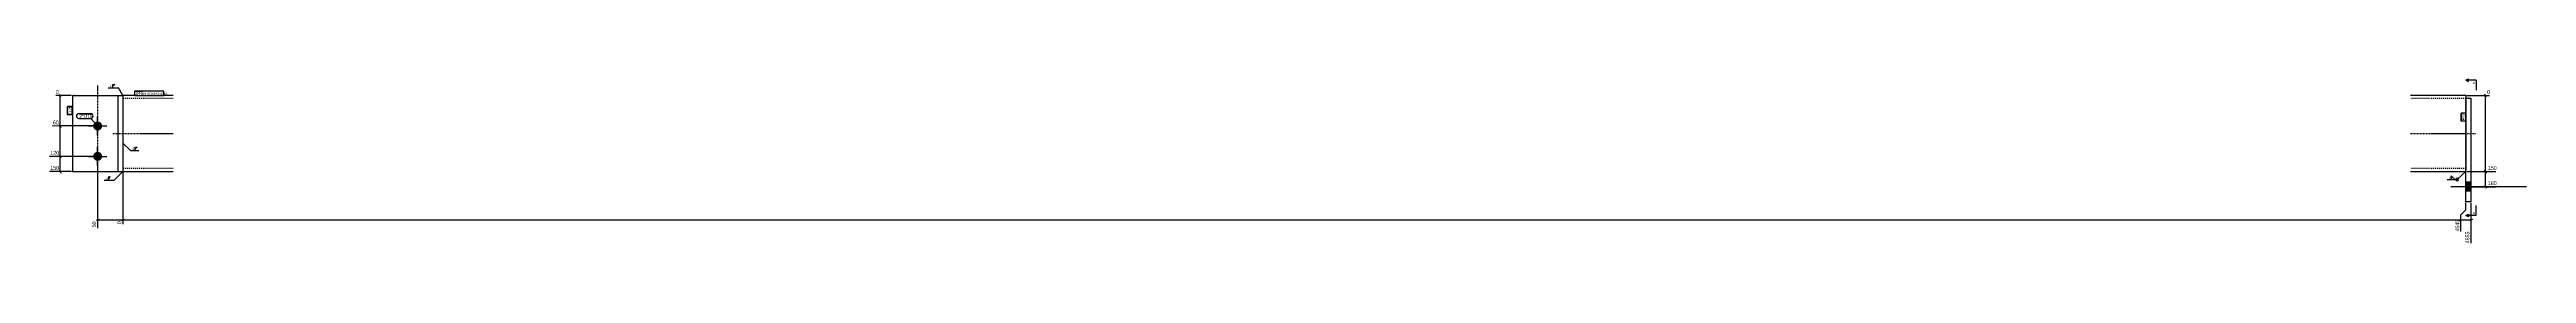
# Model space of a CAD drawing. Header units: millimetres. Extents: x 19 to 28686, y 3 to 1661.
# Drawn here: x 23775 to 28686, y 3 to 330 of the extents above; entities that cross this region are included whole.
import ezdxf

# ---------------------------------------------------------------- set-up
doc = ezdxf.new("R2010")
doc.units = ezdxf.units.MM
doc.linetypes.add('DXK_LINE_DOT2', pattern=[3.9198, 1.9599, -1.9599])
doc.linetypes.add('DXK_LINE_DOT3', pattern=[5.9187, 2.979, -0.9799, 0.9799, -0.9799])
for name, color, linetype in [('MÅLSÆTNING', 7, 'Continuous'), ('STÅL', 7, 'Continuous'), ('TEKST', 7, 'Continuous')]:
    doc.layers.add(name, color=color, linetype=linetype)
doc.styles.add('Arial', font='ARIAL.TTF', dxfattribs={"height": 0.2})
doc.styles.add('Arial Narrow', font='ARIALN.TTF', dxfattribs={"height": 0.2})

msp = doc.modelspace()

# ---------------------------------------------------------------- hatches: boundary and pattern name
at = {"layer": 'STÅL', "linetype": 'Continuous'}
for points in [[(23870.9, 245.7, -1), (23870.9, 227.7, -1)], [(23870.9, 185.7, -1), (23870.9, 167.7, -1)], [(28575.9, 107.7), (28575.9, 125.7), (28565.9, 125.7), (28565.9, 107.7)], [(28575.9, 107.7), (28575.9, 125.7), (28565.9, 125.7), (28565.9, 107.7)]]:
    msp.add_hatch(color=96, dxfattribs=at).paths.add_polyline_path(points)
at = {"layer": 'TEKST', "linetype": 'Continuous'}
for points in [[(23916.5, 144), (23920.9, 146.7), (23918.3, 142.2)], [(28561.4, 144.2), (28565.9, 146.7), (28563.1, 142.4)]]:
    msp.add_hatch(color=3, dxfattribs=at).paths.add_polyline_path(points)

# ---------------------------------------------------------------- linework, layer by layer
at = {"layer": 'MÅLSÆTNING', "color": 7, "linetype": 'Continuous'}
for p, q in [((23818.9, 296.7), (23788.3, 296.7)), ((23797.8, 293.7), (23795.4, 299.7)), ((23796.6, 236.7), (23796.6, 296.7)), ((28567.9, 296.7), (28612.8, 296.7)), ((28605.8, 293.7), (28603.4, 299.7)), ((28604.6, 146.7), (28604.6, 296.7)), ((23868.9, 236.7), (23780.5, 236.7)), ((23868.9, 236.7), (23780.5, 236.7)), ((23795.4, 239.7), (23797.8, 233.7)), ((23797.8, 233.7), (23795.4, 239.7)), ((23868.9, 176.7), (23775.6, 176.7)), ((23797.8, 173.7), (23795.4, 179.7)), ((23795.4, 149.7), (23797.8, 143.7)), ((23796.6, 146.7), (23796.6, 176.7)), ((23870.9, 174.7), (23870.9, 34.8)), ((28603.4, 149.7), (28605.8, 143.7)), ((28605.8, 143.7), (28603.4, 149.7)), ((23818.9, 146.7), (23775.6, 146.7)), ((23920.9, 144.7), (23920.9, 42.6)), ((23920.9, 144.7), (23920.9, 42.6)), ((28567.9, 146.7), (28625.5, 146.7)), ((28567.9, 146.7), (28625.5, 146.7)), ((28567.9, 116.7), (28625.5, 116.7)), ((28603.4, 119.7), (28605.8, 113.7)), ((28604.6, 116.7), (28604.6, 146.7)), ((23873.9, 52.1), (23867.9, 49.7)), ((23870.9, 50.9), (23920.9, 50.9)), ((23923.9, 52.1), (23917.9, 49.7)), ((23917.9, 49.7), (23923.9, 52.1)), ((23920.9, 50.9), (28555.9, 50.9)), ((28552.9, 49.7), (28558.9, 52.1)), ((28555.9, 60.9), (28565.9, 70.9)), ((28555.9, 60.9), (28565.9, 70.9)), ((28555.9, 28), (28555.9, 60.9)), ((28555.9, 50.9), (28575.9, 50.9)), ((28565.9, 70.9), (28565.9, 84.7)), ((28565.9, 70.9), (28565.9, 84.7)), ((28578.9, 52.1), (28572.9, 49.7)), ((28575.9, 84.7), (28575.9, 4.8))]:
    msp.add_line(p, q, dxfattribs=at)
at = {"layer": 'STÅL', "color": 2, "linetype": 'Continuous'}
for p, q in [((23820.9, 296.7), (23920.9, 296.7)), ((23820.9, 296.7), (23820.9, 146.7)), ((23910.9, 296.7), (23910.9, 146.7)), ((24020.9, 296.7), (23920.9, 296.7)), ((23920.9, 296.7), (23920.9, 146.7)), ((28565.9, 296.7), (28455.9, 296.7)), ((28565.9, 296.7), (28565.9, 295.7)), ((28565.9, 295.7), (28565.9, 149.2)), ((23920.9, 284.7), (23920.9, 158.7)), ((28565.9, 291.7), (28575.9, 291.7)), ((28575.9, 291.7), (28575.9, 86.7)), ((28565.9, 86.7), (28565.9, 149.2)), ((23820.9, 146.7), (23920.9, 146.7)), ((23920.9, 146.7), (24020.9, 146.7)), ((28455.9, 146.7), (28565.9, 146.7)), ((28575.9, 86.7), (28565.9, 86.7))]:
    msp.add_line(p, q, dxfattribs=at)
at = {"layer": 'STÅL', "color": 7, "linetype": 'DXK_LINE_DOT2'}
for p, q in [((23824.9, 296.7), (23820.9, 296.7)), ((23920.9, 296.7), (23920.9, 284.7)), ((24020.9, 290.7), (23920.9, 290.7)), ((28565.9, 290.7), (28455.9, 290.7)), ((28565.9, 149.2), (28565.9, 291.7)), ((23920.9, 158.7), (23920.9, 146.7)), ((24020.9, 152.7), (23920.9, 152.7)), ((28565.9, 152.7), (28455.9, 152.7)), ((28565.9, 147.6), (28565.9, 149.2)), ((28565.9, 146.7), (28565.9, 147.6))]:
    msp.add_line(p, q, dxfattribs=at)
at = {"layer": 'STÅL', "color": 7, "linetype": 'DXK_LINE_DOT3'}
for p, q in [((23870.9, 316.7), (23870.9, 126.7)), ((23900.9, 221.7), (24020.9, 221.7)), ((28455.9, 221.7), (28585.9, 221.7))]:
    msp.add_line(p, q, dxfattribs=at)
at = {"layer": 'STÅL', "color": 96, "linetype": 'Continuous'}
for p, q in [((23870.9, 218.7), (23870.9, 254.7)), ((23852.9, 236.7), (23888.9, 236.7)), ((23852.9, 176.7), (23888.9, 176.7)), ((23870.9, 158.7), (23870.9, 194.7)), ((28685.9, 116.7), (28535.9, 116.7)), ((28685.9, 116.7), (28535.9, 116.7)), ((28575.9, 125.7), (28565.9, 125.7)), ((28575.9, 125.7), (28565.9, 125.7)), ((28575.9, 107.7), (28565.9, 107.7)), ((28575.9, 107.7), (28565.9, 107.7))]:
    msp.add_line(p, q, dxfattribs=at)

# ---------------------------------------------------------------- next in the draw order: wipeouts: each hides what was drawn before it
at = {"color": 0, "linetype": 'Continuous'}
for points in [[(23794.8, 298.3), (23794.8, 309.5), (23786.7, 309.5), (23786.7, 298.3)], [(28614.4, 298.3), (28614.4, 309.5), (28606.4, 309.5), (28606.4, 298.3)], [(23793.3, 178.3), (23793.3, 189.5), (23775.5, 189.5), (23775.5, 178.3)], [(28625.7, 148.3), (28625.7, 159.5), (28607.8, 159.5), (28607.8, 148.3)], [(23869.3, 47.6), (23858.1, 47.6), (23858.1, 34.7), (23869.3, 34.7)], [(23919.3, 49.1), (23908.1, 49.1), (23908.1, 41), (23919.3, 41)], [(28574.3, 25.9), (28563.1, 25.9), (28563.1, 3.2), (28574.3, 3.2)]]:
    msp.add_wipeout(points, dxfattribs=at).dxf.layer = 'MÅLSÆTNING'
at = {"color": 0}
for points in [[(23898.9, 312.9), (23898.9, 318.7), (23895, 318.7), (23895, 312.9)], [(23958.9, 298.1), (23958.9, 305.1), (23946.1, 305.1), (23946.1, 298.1)], [(28564.5, 260.7), (28557.5, 260.7), (28557.5, 247.5), (28564.5, 247.5)], [(23942.8, 189.1), (23942.8, 194.9), (23939, 194.9), (23939, 189.1)], [(23890.6, 130), (23890.6, 135.8), (23886.7, 135.8), (23886.7, 130)], [(28535.5, 131.6), (28535.5, 137.4), (28531.6, 137.4), (28531.6, 131.6)]]:
    msp.add_wipeout(points, dxfattribs=at).dxf.layer = 'TEKST'

# ---------------------------------------------------------------- next in the draw order: hatches: boundary and pattern name
at = {"layer": 'TEKST', "linetype": 'Continuous'}
for points in [[(23919.5, 301.6), (23920.9, 296.7), (23917.4, 300.4)], [(23923.7, 198.4), (23920.9, 202.7), (23925.4, 200.2)], [(23923.7, 198.4), (23920.9, 202.7), (23925.4, 200.2)]]:
    msp.add_hatch(color=3, dxfattribs=at).paths.add_polyline_path(points)

# ---------------------------------------------------------------- next in the draw order: linework, layer by layer
at = {"layer": 'MÅLSÆTNING', "color": 7, "linetype": 'Continuous'}
for p, q in [((28552.9, 49.7), (28558.9, 52.1)), ((28555.9, 28), (28555.9, 60.9))]:
    msp.add_line(p, q, dxfattribs=at)
at = {"layer": 'TEKST', "color": 3, "linetype": 'Continuous'}
for p, q in [((23891.9, 312.3), (23912, 312.3)), ((23901.3, 315.8), (23901.3, 319.4)), ((23901.3, 315.8), (23904.9, 319.4)), ((23901.3, 312.3), (23901.3, 315.8)), ((23920.9, 296.7), (23912, 312.3)), ((23920.9, 202.7), (23935.9, 188.5)), ((23920.9, 202.7), (23935.9, 188.5)), ((23935.9, 188.5), (23952.4, 188.5)), ((23945.3, 192.1), (23945.3, 195.6)), ((23945.3, 192.1), (23948.9, 195.6)), ((23945.3, 188.5), (23945.3, 192.1)), ((23883.6, 129.4), (23903.7, 129.4)), ((23893, 133), (23893, 136.6)), ((23893, 133), (23896.6, 136.6)), ((23893, 129.4), (23893, 133)), ((23920.9, 146.7), (23903.7, 129.4)), ((28528.5, 131), (28548.6, 131)), ((28543.6, 131), (28536.5, 138.1)), ((28536.5, 138.1), (28536.5, 131)), ((28536.5, 131), (28543.6, 131)), ((28565.9, 146.7), (28548.6, 131))]:
    msp.add_line(p, q, dxfattribs=at)
for start, end in [(90, 270), (270, 90)]:
    msp.add_arc((28548.6, 131), 2.5, start, end, dxfattribs=at)

# ---------------------------------------------------------------- next in the draw order: texts
at = {"layer": 'MÅLSÆTNING', "color": 3, "linetype": 'Continuous', "style": 'Arial Narrow'}
for p in [(23788.3, 299.9), (28608, 299.9)]:
    msp.add_text('0', height=7.64, dxfattribs=at).set_placement(p)
for s, p in [('50', (23867.7, 36.3)), ('0', (23917.7, 42.6)), ('4655', (28572.7, 4.8))]:
    msp.add_text(s, height=7.64, rotation=90.0002, dxfattribs=at).set_placement(p)
at = {"layer": 'TEKST', "color": 3, "style": 'Arial Narrow'}
for s, p in [('4', (23895.4, 313.3)), ('4', (23939.4, 189.5)), ('4', (23887.1, 130.4)), ('3', (28532, 132))]:
    msp.add_text(s, height=4.77, dxfattribs=at).set_placement(p)

# ---------------------------------------------------------------- next in the draw order: wipeouts: each hides what was drawn before it
at = {"color": 0, "linetype": 'Continuous'}
for points in [[(23793.3, 148.3), (23793.3, 159.5), (23775.5, 159.5), (23775.5, 148.3)], [(28625.7, 118.3), (28625.7, 129.5), (28607.8, 129.5), (28607.8, 118.3)]]:
    msp.add_wipeout(points, dxfattribs=at).dxf.layer = 'MÅLSÆTNING'
at = {"color": 0}
for points in [[(23958.9, 298.1), (23958.9, 305.1), (23946.1, 305.1), (23946.1, 298.1)], [(28564.5, 260.7), (28557.5, 260.7), (28557.5, 247.5), (28564.5, 247.5)]]:
    msp.add_wipeout(points, dxfattribs=at).dxf.layer = 'TEKST'

# ---------------------------------------------------------------- next in the draw order: linework, layer by layer
at = {"layer": 'MÅLSÆTNING', "color": 7, "linetype": 'Continuous'}
for p, q in [((23796.6, 176.7), (23796.6, 236.7)), ((23868.9, 176.7), (23775.6, 176.7)), ((23795.4, 179.7), (23797.8, 173.7))]:
    msp.add_line(p, q, dxfattribs=at)
at = {"layer": 'TEKST', "color": 7, "linetype": 'Continuous'}
for p, q in [((28556.3, 246.3), (28556.3, 261.9)), ((28565.7, 261.9), (28556.3, 261.9)), ((28565.7, 246.3), (28556.3, 246.3)), ((28565.7, 246.3), (28565.7, 261.9))]:
    msp.add_line(p, q, dxfattribs=at)

# ---------------------------------------------------------------- next in the draw order: texts
at = {"layer": 'MÅLSÆTNING', "color": 3, "linetype": 'Continuous', "style": 'Arial Narrow'}
for s, p in [('120', (23777.1, 179.9)), ('150', (23777.1, 149.9)), ('150', (28609.4, 149.9)), ('180', (28609.4, 119.9))]:
    msp.add_text(s, height=7.64, dxfattribs=at).set_placement(p)
at = {"layer": 'TEKST', "color": 3, "style": 'Arial Narrow'}
msp.add_text('F55', height=6.68, rotation=90.0002, dxfattribs=at).set_placement((28564.5, 247.5))

# ---------------------------------------------------------------- next in the draw order: wipeouts: each hides what was drawn before it
at = {"color": 0, "linetype": 'Continuous'}
for points, layer in [([(28554.3, 49.1), (28543.1, 49.1), (28543.1, 26.4), (28554.3, 26.4)], 'MÅLSÆTNING'), ([(28583.9, 319.8), (28583.9, 324.8), (28579.5, 324.8), (28579.5, 319.8)], 'TEKST'), ([(28583.9, 62.2), (28583.9, 67.2), (28579.5, 67.2), (28579.5, 62.2)], 'TEKST')]:
    msp.add_wipeout(points, dxfattribs=at).dxf.layer = layer
at = {"color": 0}
msp.add_wipeout([(24001.2, 298.1), (24001.2, 303.1), (23961, 303.1), (23961, 298.1)], dxfattribs=at).dxf.layer = 'TEKST'

# ---------------------------------------------------------------- next in the draw order: hatches: boundary and pattern name
at = {"layer": 'TEKST', "linetype": 'Continuous'}
for points in [[(28570.9, 327.3), (28570.9, 324.8), (28565.9, 327.3)], [(28570.9, 62.2), (28570.9, 59.7), (28565.9, 59.7)]]:
    msp.add_hatch(color=30, dxfattribs=at).paths.add_polyline_path(points)

# ---------------------------------------------------------------- next in the draw order: linework, layer by layer
at = {"layer": 'TEKST', "color": 30, "linetype": 'Continuous'}
for p, q in [((28565.9, 327.3), (28570.9, 329.8)), ((28565.9, 327.3), (28570.9, 324.8)), ((28570.9, 324.8), (28570.9, 329.8)), ((28565.9, 59.7), (28570.9, 62.2)), ((28570.9, 57.2), (28565.9, 59.7)), ((28570.9, 62.2), (28570.9, 57.2))]:
    msp.add_line(p, q, dxfattribs=at)
at = {"layer": 'TEKST', "color": 7, "linetype": 'Continuous'}
for p, q in [((28585.9, 327.3), (28565.9, 327.3)), ((28585.9, 327.3), (28585.9, 307.3)), ((28585.9, 59.7), (28565.9, 59.7)), ((28585.9, 59.7), (28585.9, 79.7))]:
    msp.add_line(p, q, dxfattribs=at)

# ---------------------------------------------------------------- next in the draw order: texts
at = {"layer": 'MÅLSÆTNING', "color": 3, "linetype": 'Continuous', "style": 'Arial Narrow'}
msp.add_text('4645', height=7.64, rotation=90.0002, dxfattribs=at).set_placement((28552.7, 28))
at = {"layer": 'TEKST', "color": 3, "linetype": 'Continuous', "style": 'Arial'}
for p in [(28579.5, 319.8), (28579.5, 62.2)]:
    msp.add_text('A', height=4.78, dxfattribs=at).set_placement(p)

# ---------------------------------------------------------------- next in the draw order: wipeouts: each hides what was drawn before it
at = {"color": 0, "linetype": 'Continuous'}
msp.add_wipeout([(23793.3, 238.3), (23793.3, 249.5), (23780.4, 249.5), (23780.4, 238.3)], dxfattribs=at).dxf.layer = 'MÅLSÆTNING'
at = {"color": 0}
msp.add_wipeout([(24001.2, 298.1), (24001.2, 303.1), (23961, 303.1), (23961, 298.1)], dxfattribs=at).dxf.layer = 'TEKST'

# ---------------------------------------------------------------- next in the draw order: linework, layer by layer
at = {"layer": 'TEKST', "color": 7, "linetype": 'Continuous'}
for p, q in [((23944.9, 306.3), (24002.4, 306.3)), ((23944.9, 296.9), (23944.9, 306.3)), ((23944.9, 296.9), (24002.4, 296.9)), ((24002.4, 296.9), (24002.4, 306.3))]:
    msp.add_line(p, q, dxfattribs=at)

# ---------------------------------------------------------------- next in the draw order: texts
at = {"layer": 'MÅLSÆTNING', "color": 3, "linetype": 'Continuous', "style": 'Arial Narrow'}
msp.add_text('60', height=7.64, dxfattribs=at).set_placement((23782, 239.9))
at = {"layer": 'TEKST', "color": 3, "style": 'Arial Narrow'}
for s, height, p in [('p49', 6.68, (23946.1, 298.1)), ('RHS150X150X6', 4.772, (23961, 298.1))]:
    msp.add_text(s, height=height, dxfattribs=at).set_placement(p)

# ---------------------------------------------------------------- next in the draw order: wipeouts: each hides what was drawn before it
at = {"color": 0}
msp.add_wipeout([(23819.5, 274.3), (23812.5, 274.3), (23812.5, 260.2), (23819.5, 260.2)], dxfattribs=at).dxf.layer = 'TEKST'

# ---------------------------------------------------------------- next in the draw order: wipeouts: each hides what was drawn before it
msp.add_wipeout([(23819.5, 274.3), (23812.5, 274.3), (23812.5, 260.2), (23819.5, 260.2)], dxfattribs=at).dxf.layer = 'TEKST'

# ---------------------------------------------------------------- next in the draw order: linework, layer by layer
at = {"layer": 'TEKST', "color": 7, "linetype": 'Continuous'}
for p, q in [((23811.3, 259), (23811.3, 275.5)), ((23820.7, 275.5), (23811.3, 275.5)), ((23820.7, 259), (23811.3, 259)), ((23820.7, 259), (23820.7, 275.5))]:
    msp.add_line(p, q, dxfattribs=at)

# ---------------------------------------------------------------- next in the draw order: texts
at = {"layer": 'TEKST', "color": 3, "style": 'Arial Narrow'}
msp.add_text('D28', height=6.68, rotation=90.0002, dxfattribs=at).set_placement((23819.5, 260.2))

# ---------------------------------------------------------------- next in the draw order: wipeouts: each hides what was drawn before it
at = {"color": 0}
msp.add_wipeout([(23856.1, 253), (23856.1, 260), (23834.8, 260), (23834.8, 253)], dxfattribs=at).dxf.layer = 'TEKST'

# ---------------------------------------------------------------- next in the draw order: wipeouts: each hides what was drawn before it
msp.add_wipeout([(23856.1, 253), (23856.1, 260), (23834.8, 260), (23834.8, 253)], dxfattribs=at).dxf.layer = 'TEKST'

# ---------------------------------------------------------------- next in the draw order: linework, layer by layer
at = {"layer": 'TEKST', "color": 7, "linetype": 'Continuous'}
for p, q in [((23833.6, 261.2), (23857.3, 261.2)), ((23833.6, 251.8), (23857.3, 251.8)), ((23870.9, 236.7), (23857.3, 251.8))]:
    msp.add_line(p, q, dxfattribs=at)
for centre, start, end in [((23833.6, 256.5), 90, 270), ((23857.3, 256.5), 270, 90)]:
    msp.add_arc(centre, 4.7, start, end, dxfattribs=at)

# ---------------------------------------------------------------- next in the draw order: texts
at = {"layer": 'TEKST', "color": 3, "style": 'Arial Narrow'}
msp.add_text('2*D18', height=6.68, dxfattribs=at).set_placement((23834.8, 253))

doc.saveas('drawing.dxf')
